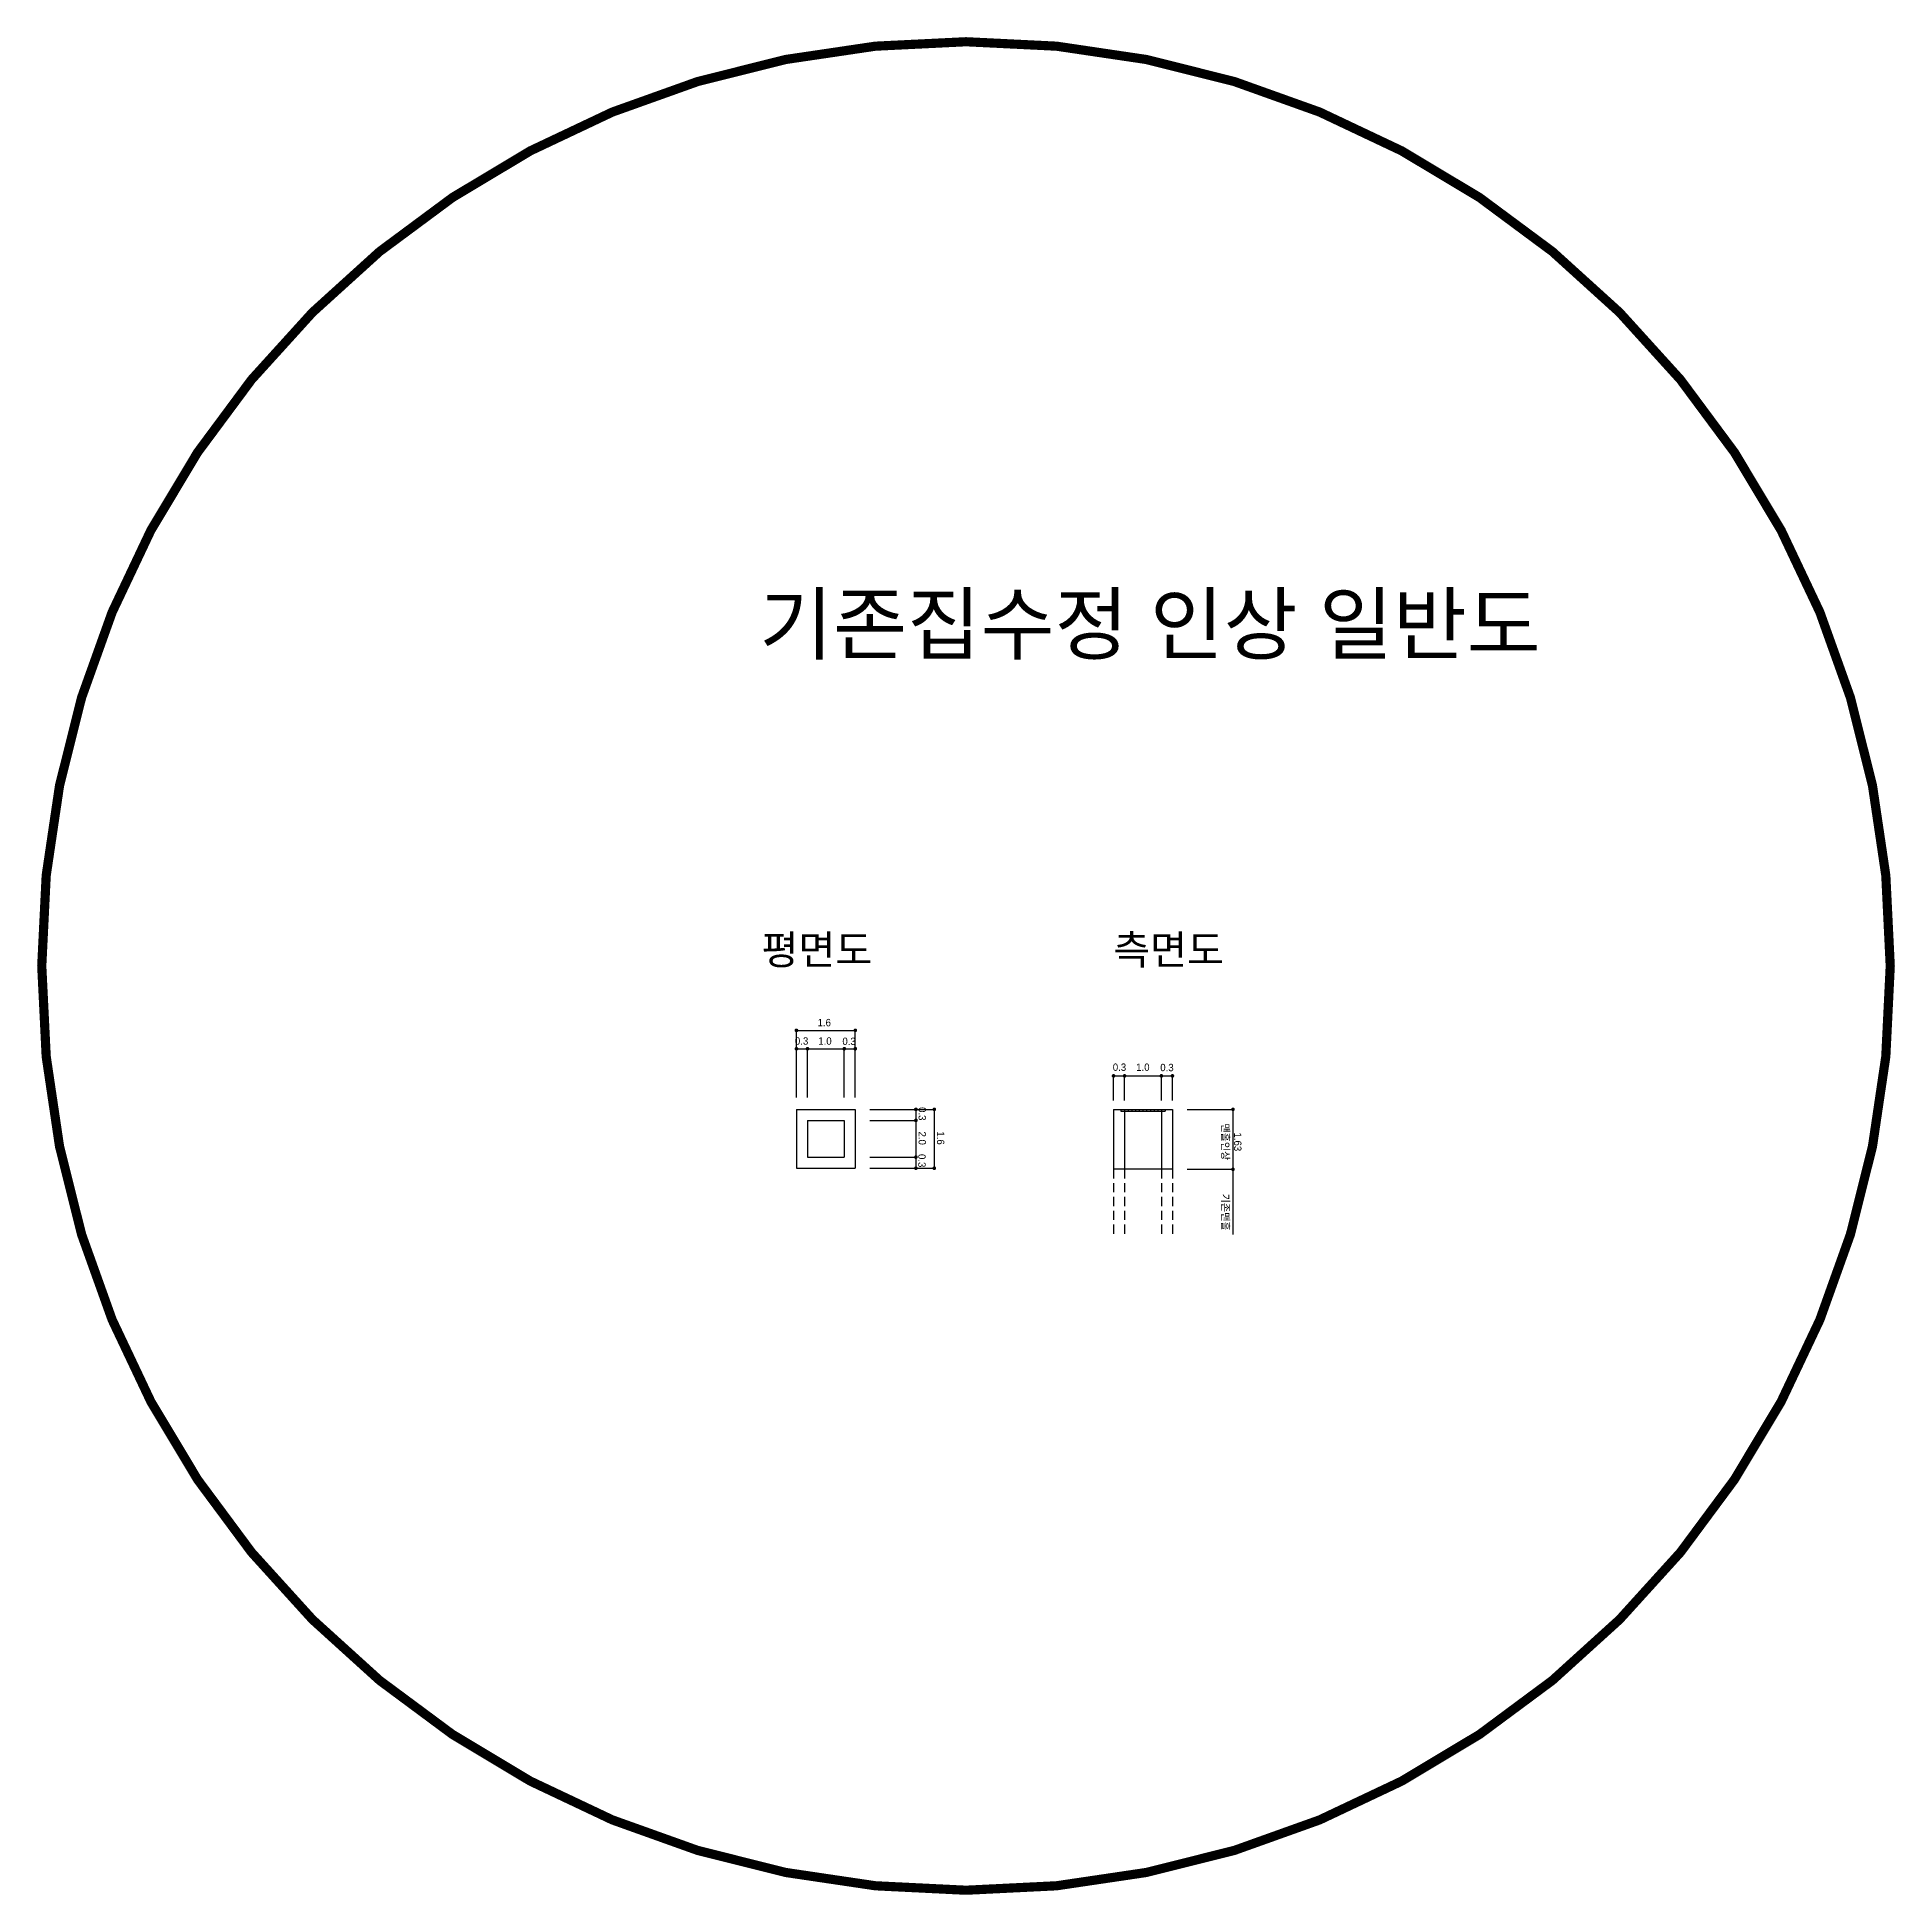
# Model space of a CAD drawing. Extents: x 230860 to 235519, y 342878 to 344985.
# Drawn here: x 231039.1 to 231089.6, y 344276 to 344326.5 of the extents above; entities that cross this region are included whole.
import ezdxf
from ezdxf.enums import TextEntityAlignment as Align

# ---------------------------------------------------------------- set-up
doc = ezdxf.new("R2010")
doc.units = 0
doc.linetypes.add('DASHED2', pattern=[0.375, 0.25, -0.125])
doc.layers.add('storm_집수정', color=4, linetype='Continuous')
doc.layers.add('블럭명', color=7, linetype='Continuous', lineweight=0)
doc.styles.get("Standard").update_dxf_attribs({"font": 'Dotum.TTF'})

msp = doc.modelspace()

# ---------------------------------------------------------------- texts
at = {"layer": '블럭명'}
for s, height, p in [('기존집수정 인상 일반도', 1.6, (231069.399, 344310.501)), ('평면도', 0.8, (231060.345, 344301.645)), ('측면도', 0.8, (231069.907, 344301.645)), ('1.6', 0.2, (231060.547, 344299.664)), ('0.3', 0.2, (231059.931, 344299.164)), ('1.0', 0.2, (231060.566, 344299.164)), ('0.3', 0.2, (231061.222, 344299.155)), ('0.3', 0.2, (231068.572, 344298.452)), ('1.0', 0.2, (231069.208, 344298.452)), ('0.3', 0.2, (231069.863, 344298.443))]:
    msp.add_text(s, height=height, dxfattribs=at).set_placement(p, align=Align.MIDDLE_CENTER)
for s, p in [('0.3', (231063.211, 344297.185)), ('맨홀인상', (231071.45, 344296.422)), ('2.0', (231063.211, 344296.521)), ('1.6', (231063.711, 344296.525)), ('1.63', (231071.788, 344296.422)), ('0.3', (231063.202, 344295.91)), ('기존맨홀', (231071.45, 344294.511))]:
    msp.add_text(s, height=0.2, rotation=270, dxfattribs=at).set_placement(p, align=Align.MIDDLE_CENTER)

# ---------------------------------------------------------------- linework, layer by layer
for p, q in [((231059.791, 344297.631), (231059.791, 344299.453)), ((231059.791, 344299.453), (231061.391, 344299.453)), ((231061.391, 344297.631), (231061.391, 344299.453)), ((231059.791, 344298.953), (231061.391, 344298.953)), ((231060.091, 344297.631), (231060.091, 344298.953)), ((231061.091, 344297.631), (231061.091, 344298.953)), ((231068.411, 344297.547), (231068.411, 344298.216)), ((231068.411, 344298.216), (231070.011, 344298.216)), ((231068.711, 344297.547), (231068.711, 344298.216)), ((231069.711, 344297.547), (231069.711, 344298.216)), ((231070.011, 344297.547), (231070.011, 344298.216)), ((231061.787, 344297.306), (231063.538, 344297.306)), ((231061.787, 344297.006), (231063.038, 344297.006)), ((231063.038, 344297.306), (231063.038, 344295.706)), ((231063.538, 344297.306), (231063.538, 344295.706)), ((231070.408, 344297.306), (231071.658, 344297.306)), ((231071.658, 344297.306), (231071.658, 344293.906)), ((231061.787, 344296.006), (231063.038, 344296.006)), ((231061.787, 344295.706), (231063.538, 344295.706)), ((231070.408, 344295.676), (231071.658, 344295.676))]:
    msp.add_line(p, q)
at = {"color": 1, "const_width": 0.25}
msp.add_lwpolyline([(231039.275, 344301.203, 1), (231089.525, 344301.203, 1)], format="xyb", close=True, dxfattribs=at)
at = {"const_width": 0.05}
for points in [[(231059.766, 344299.453, 1), (231059.816, 344299.453, 1)], [(231061.366, 344299.453, 1), (231061.416, 344299.453, 1)], [(231059.766, 344298.953, 1), (231059.816, 344298.953, 1)], [(231060.066, 344298.953, 1), (231060.116, 344298.953, 1)], [(231061.066, 344298.953, 1), (231061.116, 344298.953, 1)], [(231061.366, 344298.953, 1), (231061.416, 344298.953, 1)], [(231068.386, 344298.216, 1), (231068.436, 344298.216, 1)], [(231068.686, 344298.216, 1), (231068.736, 344298.216, 1)], [(231069.686, 344298.216, 1), (231069.736, 344298.216, 1)], [(231069.986, 344298.216, 1), (231070.036, 344298.216, 1)], [(231063.013, 344297.306, 1), (231063.063, 344297.306, 1)], [(231063.013, 344297.006, 1), (231063.063, 344297.006, 1)], [(231063.513, 344297.306, 1), (231063.563, 344297.306, 1)], [(231071.633, 344297.306, 1), (231071.683, 344297.306, 1)], [(231063.013, 344296.006, 1), (231063.063, 344296.006, 1)], [(231063.013, 344295.706, 1), (231063.063, 344295.706, 1)], [(231063.513, 344295.706, 1), (231063.563, 344295.706, 1)], [(231071.633, 344295.676, 1), (231071.683, 344295.676, 1)]]:
    msp.add_lwpolyline(points, format="xyb", close=True, dxfattribs=at)
at = {"layer": 'storm_집수정', "color": 3}
for p, q in [((231059.791, 344297.306), (231061.391, 344297.306)), ((231059.791, 344297.306), (231059.791, 344295.706)), ((231060.091, 344297.006), (231061.091, 344297.006)), ((231060.091, 344297.006), (231060.091, 344296.006)), ((231061.091, 344297.006), (231061.091, 344296.006)), ((231061.391, 344297.306), (231061.391, 344295.706)), ((231068.411, 344297.306), (231070.011, 344297.306)), ((231068.411, 344297.306), (231068.411, 344295.676)), ((231068.611, 344297.306), (231068.611, 344297.256)), ((231068.611, 344297.256), (231069.811, 344297.256)), ((231068.711, 344297.306), (231068.711, 344297.256)), ((231068.711, 344297.256), (231068.711, 344295.676)), ((231068.811, 344297.306), (231068.811, 344297.256)), ((231068.911, 344297.306), (231068.911, 344297.256)), ((231069.011, 344297.306), (231069.011, 344297.256)), ((231069.111, 344297.306), (231069.111, 344297.256)), ((231069.211, 344297.306), (231069.211, 344297.256)), ((231069.311, 344297.306), (231069.311, 344297.256)), ((231069.411, 344297.306), (231069.411, 344297.256)), ((231069.511, 344297.306), (231069.511, 344297.256)), ((231069.611, 344297.306), (231069.611, 344297.256)), ((231069.711, 344297.306), (231069.711, 344297.256)), ((231069.711, 344297.256), (231069.711, 344295.676)), ((231069.811, 344297.306), (231069.811, 344297.256)), ((231070.011, 344297.306), (231070.011, 344295.676)), ((231060.091, 344296.006), (231061.091, 344296.006)), ((231059.791, 344295.706), (231061.391, 344295.706)), ((231070.011, 344295.676), (231068.411, 344295.676))]:
    msp.add_line(p, q, dxfattribs=at)
at = {"layer": 'storm_집수정', "color": 3, "linetype": 'DASHED2'}
for p, q in [((231068.411, 344295.676), (231068.411, 344293.906)), ((231068.711, 344295.676), (231068.711, 344293.906)), ((231069.711, 344295.676), (231069.711, 344293.906)), ((231070.011, 344295.676), (231070.011, 344293.906))]:
    msp.add_line(p, q, dxfattribs=at)

msp.set_redraw_order([(e.dxf.handle, doc.entitydb.next_handle()) for e in msp.query("TEXT MTEXT ATTDEF DIMENSION ARC_DIMENSION")])  # texts and dimensions are drawn at this point

doc.saveas('drawing.dxf')
